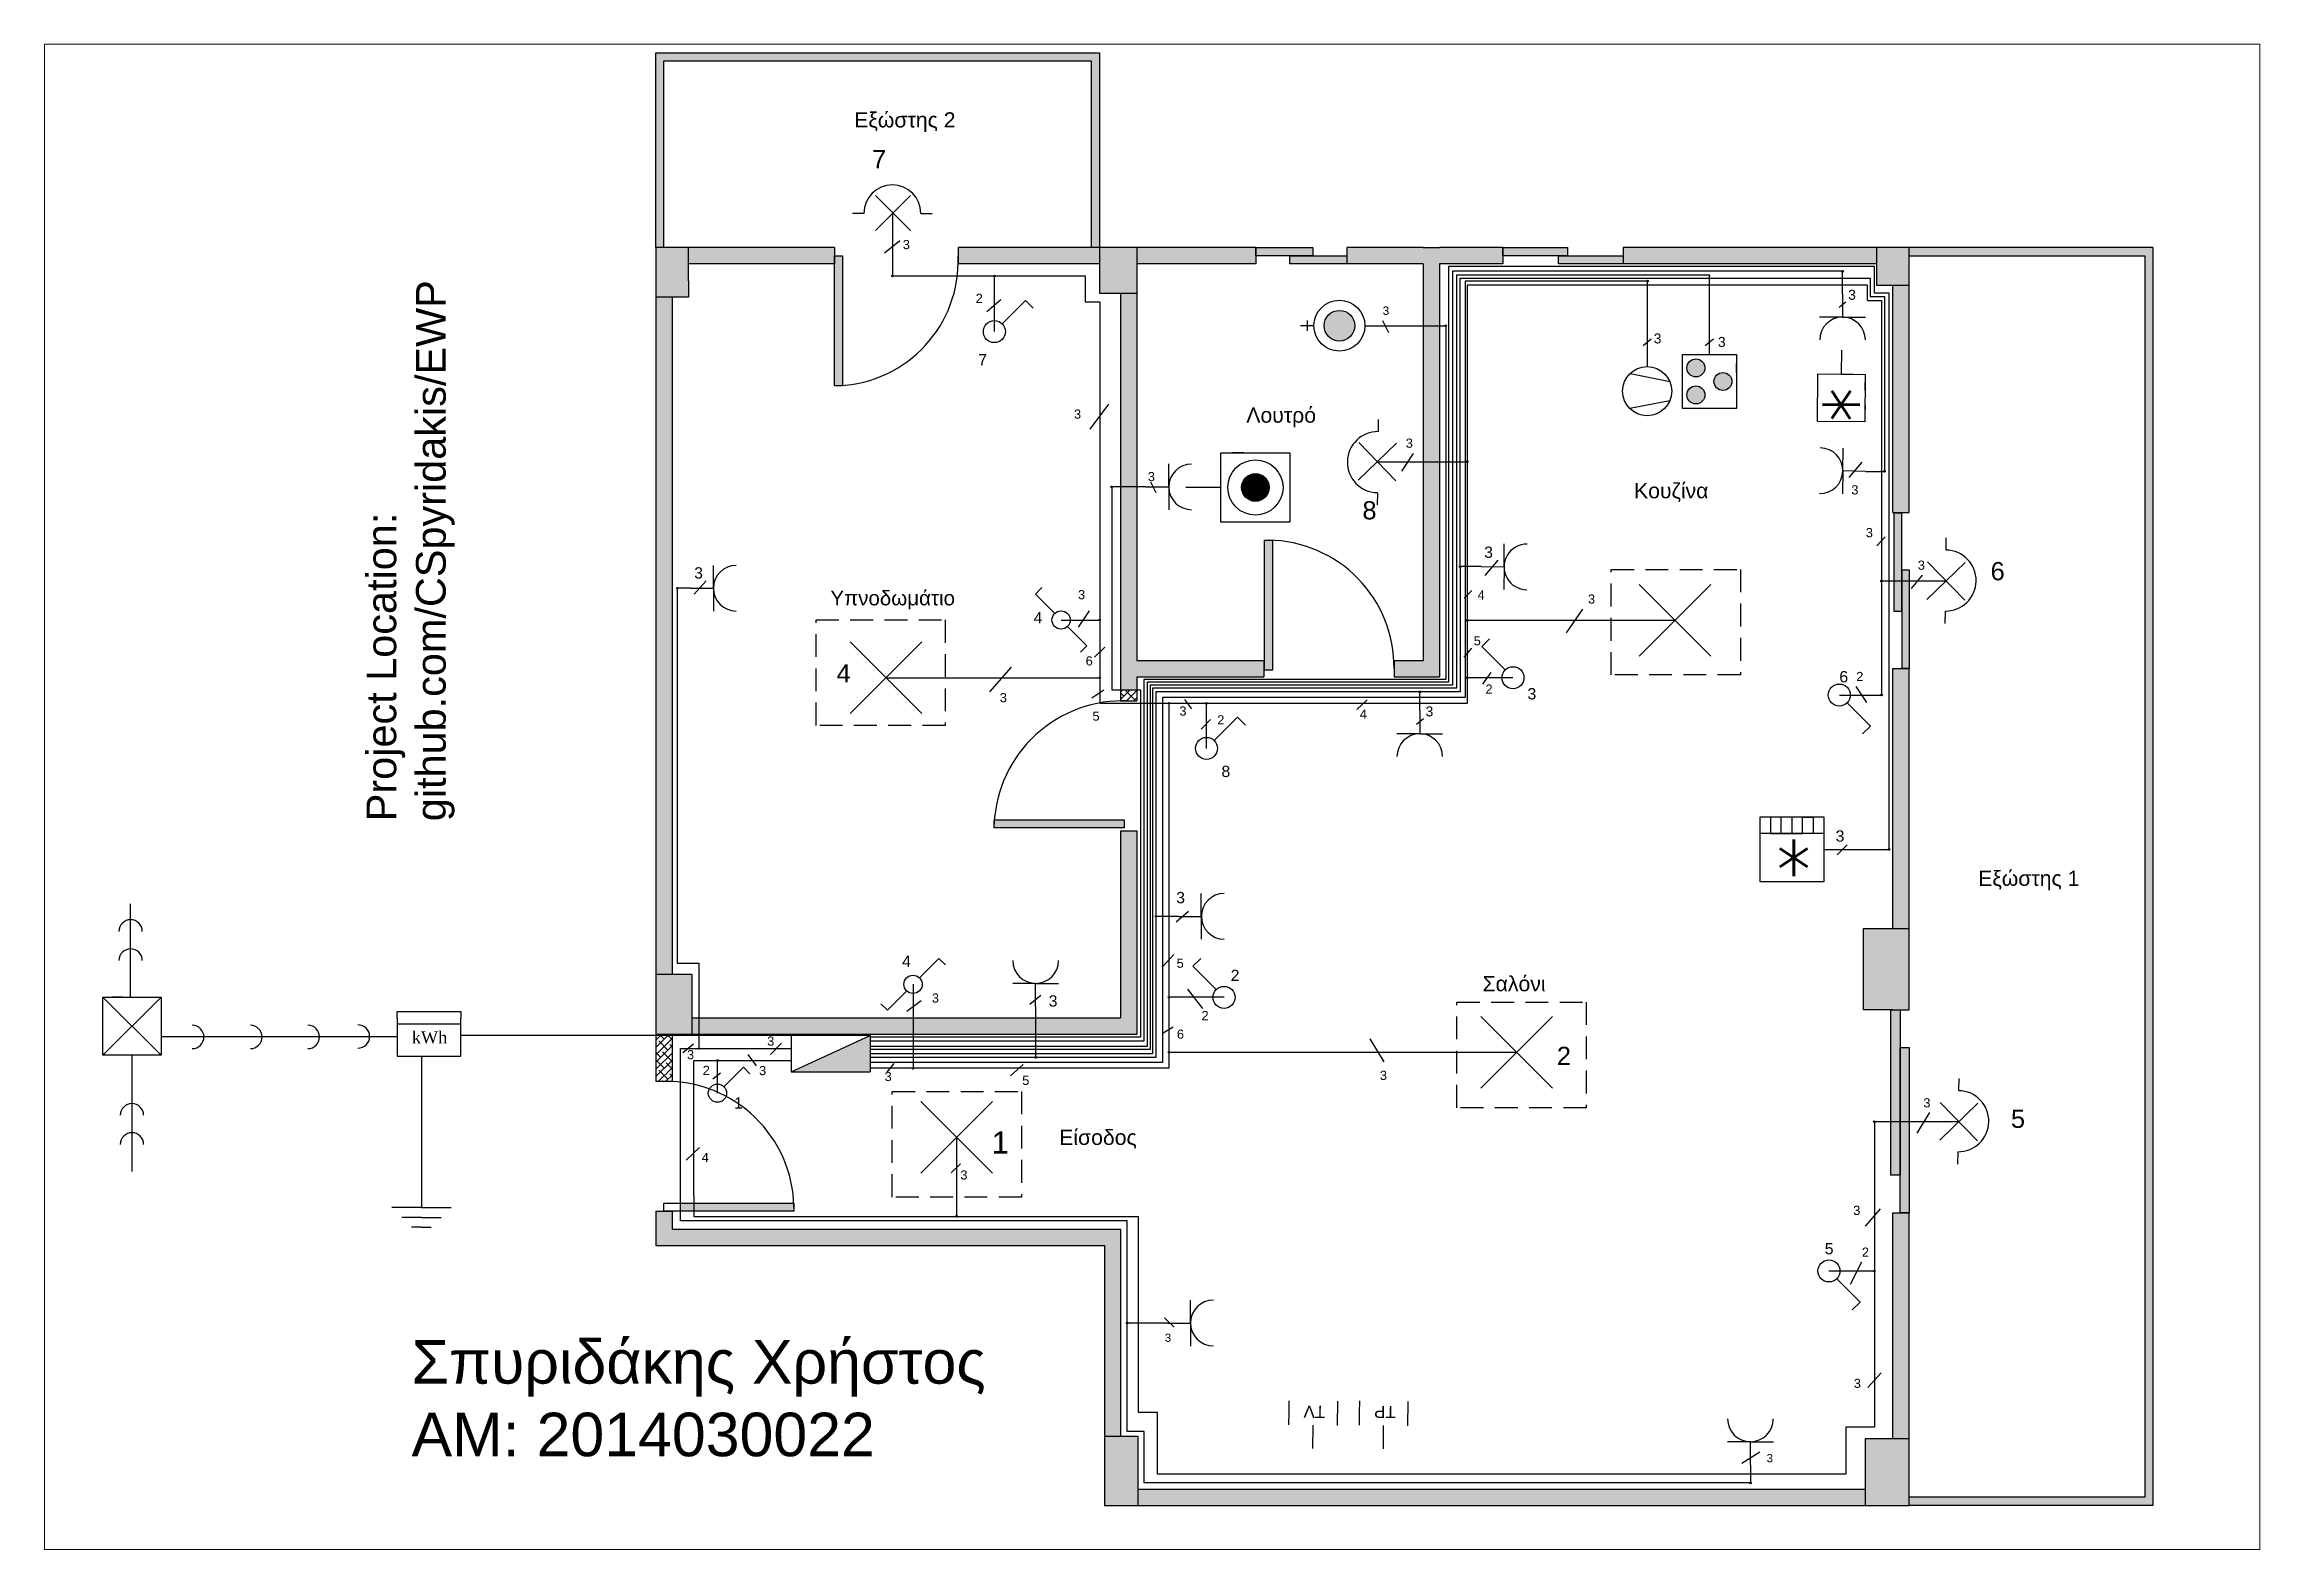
# Paper-space layout 'New' of a CAD drawing. Header units: millimetres. Extents: x 27 to 244, y 18 to 166.
# The model-space entities are those that its viewports show. They can reach past a viewport. Long polylines and large blocks are cut down to what shows.
import ezdxf

# ---------------------------------------------------------------- set-up
doc = ezdxf.new("R2010")
doc.units = ezdxf.units.MM
doc.linetypes.add('DASHDOTX2', pattern=[50.8, 25.4, -12.7, 0, -12.7])
doc.linetypes.add('HIDDEN2', pattern=[4.7625, 3.175, -1.5875])
doc.layers.add('συμβολα', color=254, linetype='Continuous')
doc.styles.get("Standard").update_dxf_attribs({"font": 'arial.ttf'})
doc.styles.add('TXT', font='romans.shx')
pattern_1 = [(45, (-393.8009, 8.25357), (-0.25234437, 0.25234437), []), (135, (-393.8009, 8.25357), (-0.75703312, 0.25234437), [0.8921721, -0.5353033])]
pattern_2 = [(0, (-393.8009, 8.2536), (0, 0.7851114), [0.5709901, -0.2141213]), (90, (-393.8009, 8.2536), (-0.7851114, 5e-17), [0.5709901, -0.2141213])]

psp = doc.layouts.new('New')

msp = doc.modelspace()

# ---------------------------------------------------------------- texts
at = {"attachment_point": 1}
for s, width, gutter_width, heights, insert, char_height in [('{\\fArial|b0|i0|c161|p34;Εξώστης 2}', 24.0419, 5.25, [0], (54.78, 98.68), 1.049), ('7', 4.8992, 6.29, [0], (56.01, 96.07), 1.26), ('3', 2.1996, 3.16, [0], (58.14, 89.85), 0.633), ('2', 2.1996, 3.16, [0], (63.18, 86.13), 0.633), ('3', 1.8991, 3.44, [0], (123.53, 86.4), 0.687), ('3', 1.5956, 2.91, [0], (91.33, 85.25), 0.583), ('3', 1.8991, 3.44, [0], (110.08, 83.38), 0.687), ('3', 1.8991, 3.44, [0], (114.52, 83.14), 0.687), ('{\\fArial|b0|i0|c161|p34;Λουτρό}', 32.5304, 5.25, [0], (81.9, 78.26), 1.049), ('3', 2.1996, 3.16, [0], (69.98, 78.12), 0.633), ('3', 2.1996, 3.16, [0], (92.93, 76.11), 0.633), ('3', 2.1996, 3.16, [0], (75.09, 73.8), 0.633), ('{\\fArial|b0|i0|c161|p34;Κουζίνα}', 29.6133, 5.25, [0], (108.72, 73.03), 1.049), ('3', 2.1996, 3.16, [0], (123.75, 72.88), 0.633), ('8', 6.4196, 6.29, [0], (89.93, 71.78), 1.26), ('3', 2.1996, 3.16, [0], (124.75, 69.92), 0.633), ('3', 2.1996, 3.16, [0], (128.35, 67.67), 0.633), ('6', 5.3849, 6.29, [0], (133.38, 67.57), 1.26), ('{\\fArial|b0|i0|c161|p34;Υπνοδωμάτιο}', 46.5323, 5.08, [1.3], (53.13, 65.59), 1.0152), ('3', 2.1996, 3.16, [0], (70.26, 65.63), 0.633), ('4', 2.1996, 3.16, [0], (97.9, 65.61), 0.633), ('3', 2.1996, 3.16, [0], (105.53, 65.33), 0.633), ('5', 2.1996, 3.16, [0], (97.63, 62.44), 0.633), ('4', 6.4196, 6.29, [0], (53.56, 60.5), 1.26), ('6', 2.1996, 3.16, [0], (70.79, 61.05), 0.633), ('2', 2.1996, 3.16, [0], (124.09, 59.97), 0.633), ('3', 2.1996, 3.16, [0], (64.85, 58.51), 0.633), ('2', 2.1996, 3.16, [0], (98.44, 59.1), 0.633), ('5', 2.1996, 3.16, [0], (71.26, 57.23), 0.633), ('3', 2.1996, 3.16, [0], (77.27, 57.58), 0.633), ('2', 2.1996, 3.16, [0], (79.89, 56.97), 0.633), ('4', 2.1996, 3.16, [0], (89.75, 57.37), 0.633), ('3', 1.8991, 3.44, [0], (94.3, 57.58), 0.687), ('{\\fArial|b0|i0|c161|p34;Εξώστης 1}', 24.0419, 5.25, [0], (132.52, 46.22), 1.049), ('5', 2.1996, 3.16, [0], (77.08, 40.14), 0.633), ('{\\fArial|b0|i0|c161|p34;Σαλόνι}', 20.5967, 5.25, [0], (98.24, 38.93), 1.049), ('3', 2.1996, 3.16, [0], (60.15, 37.73), 0.633), ('2', 2.1996, 3.16, [0], (78.8, 36.51), 0.633), ('3', 2.1996, 3.16, [0], (43.21, 33.81), 0.633), ('3', 2.1996, 3.16, [0], (48.76, 34.75), 0.633), ('6', 2.1996, 3.16, [0], (77.1, 35.23), 0.633), ('2', 22.3639, 6.29, [0], (103.38, 34.04), 1.26), ('2', 2.1996, 3.16, [0], (44.3, 32.73), 0.633), ('3', 2.1996, 3.16, [0], (48.2, 32.71), 0.633), ('{\\fArial|b0|i0|c161|p34;3}', 2.1996, 3.16, [0], (56.88, 32.3), 0.6327), ('3', 2.1996, 3.16, [0], (91.14, 32.38), 0.633), ('5', 2.1996, 3.16, [0], (66.4, 32.03), 0.633), ('3', 2.1996, 3.16, [0], (128.73, 30.48), 0.633), ('5', 6.5885, 6.29, [0], (134.79, 29.69), 1.26), ('\\pxt1;1', 0.8095, 7.63, [0], (64.29, 28.18), 1.526), ('{\\fArial|b0|i0|c161|p34;Είσοδος}', 20.5967, 5.25, [0], (68.96, 28.3), 1.049), ('4', 2.1996, 3.16, [0], (44.23, 26.7), 0.633), ('3', 2.1996, 3.16, [0], (62.12, 25.49), 0.633), ('3', 2.1996, 3.16, [0], (123.88, 23.04), 0.633), ('2', 2.1996, 3.16, [0], (124.48, 20.15), 0.633), ('{\\fArial|b0|i0|c161|p34;Σπυριδάκης Χρήστος\\PΑΜ: 2014030022}', 357.8814, 15.06, [0], (24.16, 13.75), 3.012), ('3', 3.1855, 2.84, [0], (76.26, 14.2), 0.568), ('3', 2.1996, 3.16, [0], (123.92, 11.07), 0.633), ('3', 3.1855, 2.84, [0], (117.89, 5.87), 0.568)]:
    msp.add_mtext_dynamic_manual_height_columns(s, width=width, gutter_width=gutter_width, heights=heights, dxfattribs=dict(at, insert=insert, char_height=char_height))
at = {"color": 152, "linetype": 'ByBlock', "true_color": 0x2776bb, "insert": (21.05, 49.64), "char_height": 2.0516, "attachment_point": 1, "rotation": 90}
msp.add_mtext_dynamic_manual_height_columns('Project Location:\\Pgithub.com/CSpyridakis/EWP', width=1307.1921, gutter_width=10.26, heights=[0], dxfattribs=at)
at = {"color": 116, "true_color": 0x136734, "char_height": 0.783, "attachment_point": 1}
for s, heights, insert in [('{\\C256;7}', [0], (63.36, 81.96)), ('{\\C256;3}', [0], (98.35, 68.64)), ('{\\C256;3}', [0], (43.71, 67.21)), ('{\\C256;4}', [0.8], (67.19, 64.11)), ('{\\C256;6}', [0], (122.92, 60.03)), ('{\\C256;3}', [0], (101.35, 58.85)), ('{\\C256;8}', [0], (80.18, 53.48)), ('{\\C256;3}', [0], (122.66, 49.01)), ('{\\C256;3}', [0], (77.05, 44.75)), ('{\\C256;4}', [0], (58.09, 40.35)), ('{\\C256;2}', [0], (80.82, 39.37)), ('{\\C256;3}', [0], (68.23, 37.6)), ('{\\C256;1}', [0], (46.47, 30.55)), ('{\\C256;5}', [0], (121.91, 20.47))]:
    msp.add_mtext_dynamic_manual_height_columns(s, width=1.5486, gutter_width=3.92, heights=heights, dxfattribs=dict(at, insert=insert))
at = {"layer": 'συμβολα', "style": 'TXT'}
msp.add_text('*', height=4.45, rotation=180, dxfattribs=at).set_placement((121.29, 50.29))
at = {"layer": 'συμβολα'}
for s, p in [('TV', (87.36, 9.2)), ('TP', (92.24, 9.19))]:
    msp.add_text(s, height=0.838, rotation=179.342, dxfattribs=at).set_placement(p)
at = {"layer": 'συμβολα', "insert": (124.34, 79.99), "char_height": 4.5, "width": 3.9183, "attachment_point": 1, "rotation": 269.602, "style": 'TXT'}
msp.add_mtext('*', dxfattribs=at)
at = {"layer": 'συμβολα', "insert": (24.18, 35.11), "char_height": 0.8343, "width": 3.5128, "attachment_point": 1}
msp.add_mtext('{\\fTimes New Roman|b0|i0|c0|p18;kWh}', dxfattribs=at)

# ---------------------------------------------------------------- blocks, each defined once
blk = doc.blocks.new('A$C6360599e')
at = {"layer": 'συμβολα'}
for p, q in [((0.159, 0.159), (0.357, 0.357)), ((0.357, 0.357), (0.423, 0.291))]:
    blk.add_line(p, q, dxfattribs=at)
blk.add_circle((0.093, 0.093), 0.0933, dxfattribs=at)

# ---------------------------------------------------------------- hatches: boundary and pattern name
at = {"true_color": 0x330a0a}
h = msp.add_hatch(dxfattribs=at)
h.set_pattern_fill('ANSI38', color=28, scale=0.1124)
h.set_pattern_definition(pattern_1)
h.paths.add_polyline_path([(71.74, 89.32), (71.74, 102.8), (41.06, 102.8), (41.06, 89.32), (41.62, 89.32), (41.62, 102.24), (71.18, 102.24), (71.18, 89.32), (61.96, 89.32), (61.96, 88.75, -0.016277), (61.97, 88.19), (71.74, 88.19)])
h.paths.add_polyline_path([(53.42, 88.75), (53.42, 89.32), (43.31, 89.32), (43.31, 88.19), (53.42, 88.19)], flags=17)
h.paths.add_polyline_path([(82.56, 89.32), (74.33, 89.32), (74.33, 88.19), (82.56, 88.19)])
h.paths.add_polyline_path([(99.65, 89.32), (95.26, 89.32), (94.14, 89.32), (88.86, 89.32), (88.86, 88.19), (94.14, 88.19), (94.14, 83.92), (95.26, 83.92), (95.26, 88.19), (99.65, 88.19)])
h.paths.add_polyline_path([(74.33, 86.17), (73.2, 86.17), (73.2, 72.77), (74.33, 72.77)])
h.paths.add_polyline_path([(74.33, 72.77), (73.2, 72.77), (73.2, 58.73), (74.33, 58.73), (74.33, 59.64), (83.12, 59.64), (83.12, 60.77), (74.33, 60.77)])
h.paths.add_polyline_path([(95.26, 83.92), (94.14, 83.92), (94.14, 60.77), (92.12, 60.77), (92.12, 60.4, -0.00561), (92.12, 60.21), (92.12, 59.64), (95.26, 59.64)])
h.paths.add_polyline_path([(125.5, 89.32), (107.96, 89.32), (107.96, 88.19), (125.5, 88.19)])
h.paths.add_polyline_path([(127.75, 86.73), (126.62, 86.73), (126.62, 71), (127.75, 71)])
h.paths.add_polyline_path([(42.18, 85.9), (41.06, 85.9), (41.06, 39.05), (42.18, 39.05)])
h.paths.add_polyline_path([(67.33, 36.04), (48.34, 36.04), (48.34, 34.92), (67.33, 34.92)])
h.paths.add_polyline_path([(48.34, 36.04), (43.55, 36.04), (43.55, 34.92), (48.34, 34.92)])
h.paths.add_polyline_path([(74.33, 48.97), (73.2, 48.97), (73.2, 36.04), (67.33, 36.04), (67.33, 34.92), (74.33, 34.92)])
h.paths.add_polyline_path([(73.2, 21.43), (42.18, 21.43), (42.18, 22.66), (41.62, 22.66), (41.06, 22.66), (41.06, 20.3), (72.08, 20.3), (72.08, 7.08), (73.2, 7.08)])
h.paths.add_polyline_path([(124.71, 3.44), (74.43, 3.44), (74.43, 2.32), (124.71, 2.32)])
h.paths.add_polyline_path([(127.75, 22.55), (127.12, 22.55), (126.62, 22.55), (126.62, 6.93), (127.75, 6.93)])
h.paths.add_polyline_path([(127.75, 60.21), (127.26, 60.21), (126.62, 60.21), (126.62, 42.22), (127.75, 42.22)])
at = {"true_color": 0x000000}
h = msp.add_hatch(color=18, dxfattribs=at)
h.dxf.hatch_style = 1
h.paths.add_polyline_path([(74.43, 7.08), (72.08, 7.08), (72.08, 2.32), (74.43, 2.32), (74.43, 3.44), (74.43, 4.81)])
h.paths.add_polyline_path([(127.75, 6.93), (124.71, 6.93), (124.71, 2.32), (127.75, 2.32)])
h.paths.add_polyline_path([(127.75, 42.22), (124.6, 42.22), (124.6, 36.6), (126.62, 36.6), (127.12, 36.6), (127.75, 36.6)])
h.paths.add_polyline_path([(127.75, 89.32), (126.62, 89.32), (125.5, 89.32), (125.5, 86.73), (127.75, 86.73)])
h.paths.add_polyline_path([(74.33, 89.32), (71.74, 89.32), (71.74, 86.17), (74.33, 86.17)])
h.paths.add_polyline_path([(43.31, 89.32), (41.06, 89.32), (41.06, 85.9), (43.31, 85.9), (43.31, 87.03)])
at = {"true_color": 0x58ba48}
h = msp.add_hatch(color=85, dxfattribs=at)
h.dxf.hatch_style = 1
h.paths.add_polyline_path([(88.86, 88.75), (84.92, 88.75), (84.92, 88.19), (88.86, 88.19)])
h.paths.add_polyline_path([(86.5, 89.32), (82.56, 89.32), (82.56, 88.75), (86.5, 88.75)])
h.paths.add_polyline_path([(104.12, 89.32), (99.65, 89.32), (99.65, 88.75), (104.12, 88.75)])
h.paths.add_polyline_path([(107.96, 88.75), (103.49, 88.75), (103.49, 88.19), (107.96, 88.19)])
h.paths.add_polyline_path([(127.21, 70.97), (126.72, 70.97), (126.72, 64.14), (127.21, 64.14)])
h.paths.add_polyline_path([(127.75, 67.04), (127.26, 67.04), (127.26, 60.21), (127.75, 60.21)])
h.paths.add_polyline_path([(127.75, 34), (127.12, 34), (127.12, 22.55), (127.75, 22.55)])
h.paths.add_polyline_path([(127.12, 36.6), (126.49, 36.6), (126.49, 25.16), (127.12, 25.16)])
h.paths.add_polyline_path([(73.45, 49.74), (64.48, 49.74, 0.007899), (64.46, 49.46), (64.46, 49.18), (73.45, 49.18)])
h.paths.add_polyline_path([(83.72, 69.07, 0.008007), (83.44, 69.08), (83.16, 69.08), (83.16, 60.09), (83.72, 60.09)])
h.paths.add_polyline_path([(50.61, 22.94, 0.00794), (50.6, 23.22), (42.77, 23.22), (42.77, 22.66), (50.61, 22.66)])
h.paths.add_polyline_path([(53.98, 88.75), (53.42, 88.75), (53.42, 79.76), (53.7, 79.76, 0.008151), (53.98, 79.78)])
h.paths.add_polyline_path([(74.89, 72.82), (75.7, 72.82), (75.7, 74.12), (74.89, 74.12)], flags=9)
h.paths.add_polyline_path([(91.15, 84.35), (91.9, 84.35), (91.9, 85.55), (91.15, 85.55)], flags=9)
h.paths.add_polyline_path([(81.63, 76.63), (86.98, 76.63), (86.98, 78.79), (81.63, 78.79)], flags=9)
at = {"true_color": 0x330a0a}
h = msp.add_hatch(dxfattribs=at)
h.set_pattern_fill('ANSI38', color=28, scale=0.1124)
h.set_pattern_definition(pattern_1)
h.paths.add_polyline_path([(144.61, 89.32), (127.75, 89.32), (127.75, 88.75), (144.04, 88.75), (144.04, 2.88), (127.75, 2.88), (127.75, 2.32), (144.61, 2.32)])
at = {"true_color": 0x991b1e}
h = msp.add_hatch(color=244, dxfattribs=at)
h.dxf.hatch_style = 1
h.paths.add_polyline_path([(71.76, 63.62, 0.414214), (71.7, 63.56), (71.76, 63.56)])
h.paths.add_polyline_path([(71.76, 63.56), (71.7, 63.56, 0.414214), (71.76, 63.51)])
h.paths.add_polyline_path([(71.81, 63.56, 0.414214), (71.76, 63.62), (71.76, 63.51, 0.414214)])
h.paths.add_polyline_path([(71.76, 59.63, 0.414214), (71.7, 59.57), (71.76, 59.57)])
h.paths.add_polyline_path([(71.76, 59.57), (71.7, 59.57, 0.414214), (71.76, 59.52)])
h.paths.add_polyline_path([(71.81, 59.57, 0.414214), (71.76, 59.63), (71.76, 59.57), (71.76, 59.52, 0.414214)])
h.paths.add_polyline_path([(64.42, 87.36), (64.53, 87.36, 1)])
h.paths.add_polyline_path([(64.48, 87.36), (64.42, 87.36, 0.414214), (64.48, 87.3)])
h.paths.add_polyline_path([(64.53, 87.36), (64.48, 87.36), (64.48, 87.3, 0.414214)])
h.paths.add_polyline_path([(57.42, 87.41, 0.414214), (57.37, 87.36, 1), (57.48, 87.36), (57.42, 87.36)])
h.paths.add_polyline_path([(57.42, 87.41), (57.42, 87.36), (57.48, 87.36, 0.414214)], flags=17)
at = {"true_color": 0x136734}
h = msp.add_hatch(color=116, dxfattribs=at)
h.dxf.hatch_style = 1
h.paths.add_polyline_path([(113.88, 87.41), (113.94, 87.41), (113.94, 87.36, 0.414214), (113.99, 87.41, 1)])
h.paths.add_polyline_path([(113.94, 87.41), (113.88, 87.41, 0.414214), (113.94, 87.36)], flags=17)
h = msp.add_hatch(color=116, dxfattribs=at)
h.dxf.hatch_style = 1
h.paths.add_polyline_path([(123.08, 87.68, 0.414214), (123.14, 87.62), (123.14, 87.68)], flags=17)
h.paths.add_polyline_path([(123.08, 87.68, 1), (123.19, 87.68, 1)])
at = {"true_color": 0x2776bb}
h = msp.add_hatch(color=152, dxfattribs=at)
h.dxf.hatch_style = 1
h.paths.add_polyline_path([(109.6, 87.01), (109.66, 87.01), (109.66, 86.95, 0.414214), (109.71, 87.01, 0.998656)])
h.paths.add_polyline_path([(109.66, 87.01), (109.6, 87.01, 0.415001), (109.66, 86.95)])
at = {"true_color": 0x136734}
h = msp.add_hatch(color=116, dxfattribs=at)
h.dxf.hatch_style = 1
h.paths.add_polyline_path([(95.69, 83.92), (95.69, 83.86, 0.414214), (95.75, 83.92, 1), (95.63, 83.92)], flags=16)
h.paths.add_polyline_path([(95.75, 83.92, 1), (95.63, 83.92, 1)])
at = {"true_color": 0x991b1e}
h = msp.add_hatch(color=244, dxfattribs=at)
h.dxf.hatch_style = 1
h.paths.add_polyline_path([(125.84, 66.31, 0.414214), (125.78, 66.25, 0.414214), (125.84, 66.2)])
h.paths.add_polyline_path([(125.84, 66.31), (125.84, 66.25), (125.9, 66.25, 0.414214)])
h.paths.add_polyline_path([(125.9, 66.25), (125.84, 66.25), (125.84, 66.2, 0.414214)])
h.paths.add_polyline_path([(125.84, 58.43, 0.414214), (125.78, 58.37), (125.84, 58.37)], flags=17)
h.paths.add_polyline_path([(125.9, 58.37, 0.414214), (125.84, 58.43), (125.84, 58.37), (125.78, 58.37, 1)])
h.paths.add_polyline_path([(97.18, 74.57, 0.414214), (97.13, 74.51), (97.18, 74.51)])
h.paths.add_polyline_path([(97.24, 74.51, 0.414214), (97.18, 74.57), (97.18, 74.46, 0.414214)])
h.paths.add_polyline_path([(97.18, 74.51), (97.13, 74.51, 0.414214), (97.18, 74.46)])
at = {"linetype": 'ByBlock', "true_color": 0x2776bb}
h = msp.add_hatch(dxfattribs=at)
h.set_pattern_fill('ANGLE', color=152, scale=0.1124)
h.set_pattern_definition(pattern_2)
h.paths.add_polyline_path([(126.04, 73.9, 0.414214), (125.98, 73.84), (126.04, 73.84)], flags=17)
h.paths.add_polyline_path([(126.1, 73.84, 0.414214), (126.04, 73.9), (126.04, 73.84), (125.98, 73.84, 1)])
at = {"true_color": 0x136734}
h = msp.add_hatch(color=116, dxfattribs=at)
h.dxf.hatch_style = 1
h.paths.add_polyline_path([(72.65, 72.77), (72.59, 72.77), (72.59, 72.72, 0.414214)], flags=17)
h.paths.add_polyline_path([(72.54, 72.77, 1), (72.65, 72.77, 1)])
at = {"true_color": 0x2776bb}
h = msp.add_hatch(color=152, dxfattribs=at)
h.dxf.hatch_style = 1
h.paths.add_polyline_path([(96.69, 67.2, 0.414214), (96.75, 67.26), (96.69, 67.26)], flags=17)
h.paths.add_polyline_path([(96.64, 67.26, 1), (96.75, 67.26, 1)])
h = msp.add_hatch(color=152, dxfattribs=at)
h.dxf.hatch_style = 1
h.paths.add_polyline_path([(42.54, 65.76), (42.6, 65.76, 1), (42.49, 65.76, 0.414214), (42.54, 65.7)])
h.paths.add_polyline_path([(42.6, 65.76), (42.54, 65.76), (42.54, 65.7, 0.414214)], flags=17)
at = {"true_color": 0x991b1e}
h = msp.add_hatch(color=244, dxfattribs=at)
h.dxf.hatch_style = 1
h.paths.add_polyline_path([(97.18, 59.63), (97.18, 59.57), (97.24, 59.57, 0.414214)])
h.paths.add_polyline_path([(97.24, 59.57), (97.18, 59.57), (97.18, 59.51, 0.414214)])
h.paths.add_polyline_path([(97.18, 59.57), (97.18, 59.63, 0.414214), (97.13, 59.57, 0.414214), (97.18, 59.51)])
h.paths.add_polyline_path([(97.18, 63.58), (97.18, 63.53), (97.24, 63.53, 0.414214)])
h.paths.add_polyline_path([(97.24, 63.53), (97.18, 63.53), (97.18, 63.47, 0.414214)])
h.paths.add_polyline_path([(97.18, 63.53), (97.18, 63.58, 0.414214), (97.13, 63.53, 0.414214), (97.18, 63.47)])
at = {"linetype": 'ByBlock', "true_color": 0x330a0a}
h = msp.add_hatch(dxfattribs=at)
h.set_pattern_fill('ANSI38', color=28, scale=0.1123996)
h.paths.add_polyline_path([(42.18, 34.82), (41.06, 34.82), (41.06, 31.65), (41.62, 31.65, -0.007936), (41.9, 31.65), (42.18, 31.65)])
h.paths.add_polyline_path([(74.33, 58.73), (73.2, 58.73), (73.2, 57.96, -0.015773), (73.77, 57.96), (74.33, 57.96)])
at = {"linetype": 'ByBlock', "true_color": 0x2776bb}
h = msp.add_hatch(dxfattribs=at)
h.set_pattern_fill('ANGLE', color=152)
h.set_pattern_definition([(0, (0, 0), (0, 6.985), [5.08, -1.905]), (90, (0, 0), (-6.985, 4e-16), [5.08, -1.905])])
h.paths.add_polyline_path([(93.84, 58.59), (93.96, 58.59, 1)])
h.paths.add_polyline_path([(93.9, 58.59), (93.84, 58.59, 0.414214), (93.9, 58.54)])
h.paths.add_polyline_path([(93.96, 58.59), (93.9, 58.59), (93.9, 58.54, 0.414214)])
at = {"true_color": 0x991b1e}
h = msp.add_hatch(color=244, dxfattribs=at)
h.dxf.hatch_style = 1
h.paths.add_polyline_path([(45.26, 33.09), (45.38, 33.09, 1)])
h.paths.add_polyline_path([(45.32, 33.09), (45.26, 33.09, 0.414214), (45.32, 33.03)])
h.paths.add_polyline_path([(45.38, 33.09), (45.32, 33.09), (45.32, 33.03, 0.414214)])
h.paths.add_polyline_path([(58.85, 32.61, 0.414214), (58.8, 32.55), (58.85, 32.55)])
h.paths.add_polyline_path([(58.85, 32.61), (58.85, 32.55), (58.91, 32.55, 0.414214)])
h.paths.add_polyline_path([(58.91, 32.55), (58.85, 32.55), (58.8, 32.55, 1)])
h.paths.add_polyline_path([(76.55, 37.52), (76.55, 37.47), (76.61, 37.47, 0.414214)])
h.paths.add_polyline_path([(76.61, 37.47), (76.55, 37.47), (76.55, 37.41, 0.414214)])
h.paths.add_polyline_path([(76.55, 37.47), (76.55, 37.52, 0.414214), (76.49, 37.47, 0.414214), (76.55, 37.41)])
h.paths.add_polyline_path([(76.49, 57.79), (76.61, 57.79, 1)])
h.paths.add_polyline_path([(76.55, 57.79), (76.49, 57.79, 0.414214), (76.55, 57.73)])
h.paths.add_polyline_path([(76.61, 57.79), (76.55, 57.79), (76.55, 57.73, 0.414214)])
h.paths.add_polyline_path([(79.09, 57.79), (79.2, 57.79, 1)])
h.paths.add_polyline_path([(79.15, 57.79), (79.09, 57.79, 0.414214), (79.15, 57.73)])
h.paths.add_polyline_path([(79.2, 57.79), (79.15, 57.79), (79.15, 57.73, 0.414214)])
h.paths.add_polyline_path([(125.28, 28.85, 0.414214), (125.34, 28.8), (125.34, 28.85), (125.4, 28.85, 1)])
h.paths.add_polyline_path([(125.4, 28.85), (125.34, 28.85), (125.34, 28.8, 0.414214)])
h.paths.add_polyline_path([(125.34, 18.58), (125.34, 18.47, 0.414214), (125.4, 18.53, 0.414214)])
h.paths.add_polyline_path([(125.34, 18.58, 0.414214), (125.28, 18.53), (125.34, 18.53)])
h.paths.add_polyline_path([(125.34, 18.53), (125.28, 18.53, 0.414214), (125.34, 18.47)])
at = {"true_color": 0x136734}
h = msp.add_hatch(color=116, dxfattribs=at)
h.dxf.hatch_style = 1
h.paths.add_polyline_path([(126.42, 47.69, 0.414214), (126.36, 47.75), (126.36, 47.69), (126.31, 47.69, 1)])
h.paths.add_polyline_path([(126.31, 47.69, 1), (126.42, 47.69, 1)], flags=17)
at = {"true_color": 0x2776bb}
h = msp.add_hatch(color=152, dxfattribs=at)
h.dxf.hatch_style = 1
h.paths.add_polyline_path([(75.65, 43.06), (75.71, 43.06, 0.414214), (75.65, 43.12)], flags=16)
h.paths.add_polyline_path([(75.65, 43.01, 0.414214), (75.71, 43.06, 0.414214), (75.65, 43.12)], flags=17)
h.paths.add_polyline_path([(75.71, 43.06, 1), (75.59, 43.06, 1)])
at = {"true_color": 0x000000}
h = msp.add_hatch(color=18, dxfattribs=at)
h.dxf.hatch_style = 1
h.paths.add_polyline_path([(43.55, 39.05), (41.06, 39.05), (41.06, 34.92), (43.55, 34.92)])
at = {"true_color": 0x2776bb}
h = msp.add_hatch(color=152, dxfattribs=at)
h.dxf.hatch_style = 1
h.paths.add_polyline_path([(44.04, 33.97), (44.04, 33.92), (44.1, 33.92, 0.414214)])
h.paths.add_polyline_path([(44.04, 33.97, 0.414214), (43.98, 33.92), (44.04, 33.92)])
h.paths.add_polyline_path([(44.1, 33.92), (43.98, 33.92, 1)])
h = msp.add_hatch(color=152, dxfattribs=at)
h.dxf.hatch_style = 1
h.paths.add_polyline_path([(67.33, 33.36), (67.33, 33.3), (67.39, 33.3, 0.414214)])
h.paths.add_polyline_path([(67.33, 33.36, 0.414214), (67.28, 33.3), (67.33, 33.3)])
h.paths.add_polyline_path([(67.39, 33.3), (67.33, 33.3), (67.28, 33.3, 1)])
at = {"linetype": 'ByBlock', "true_color": 0x991b1e}
h = msp.add_hatch(dxfattribs=at)
h.set_pattern_fill('ANGLE', color=244, scale=0.1124)
h.set_pattern_definition(pattern_2)
h.paths.add_polyline_path([(76.55, 33.7, 0.414214), (76.49, 33.65, 0.414214), (76.55, 33.59)])
h.paths.add_polyline_path([(76.55, 33.7), (76.55, 33.65), (76.61, 33.65, 0.414214)])
h.paths.add_polyline_path([(76.61, 33.65), (76.55, 33.65), (76.55, 33.59, 0.414214)])
at = {"linetype": 'DASHDOTX2', "true_color": 0x991b1e}
h = msp.add_hatch(color=244, dxfattribs=at)
h.dxf.hatch_style = 1
h.paths.add_polyline_path([(61.81, 22.31), (61.86, 22.31), (61.86, 22.36, 0.414214)], flags=16)
h.paths.add_polyline_path([(61.81, 22.31), (61.92, 22.31, 1)], flags=17)
h.paths.add_polyline_path([(61.92, 22.31, 1), (61.81, 22.31, 1)])
at = {"true_color": 0x2776bb}
h = msp.add_hatch(color=152, dxfattribs=at)
h.dxf.hatch_style = 1
h.paths.add_polyline_path([(73.66, 14.93), (73.71, 14.93, 0.414214), (73.66, 14.98)], flags=17)
h.paths.add_polyline_path([(73.66, 14.87, 0.414214), (73.71, 14.93, 0.414214), (73.66, 14.98)])
h.paths.add_polyline_path([(73.66, 14.98, 0.414214), (73.6, 14.93, 0.414214), (73.66, 14.87)])
h = msp.add_hatch(color=152, dxfattribs=at)
h.dxf.hatch_style = 1
h.paths.add_polyline_path([(116.77, 3.92), (116.77, 3.87), (116.72, 3.87, 1), (116.83, 3.87, 0.414214)], flags=17)
h.paths.add_polyline_path([(116.72, 3.87, 1), (116.83, 3.87, 1)], flags=17)
at = {"layer": 'συμβολα'}
for points in [[(89.4, 83.92, 1), (87.29, 83.92, 1)], [(81.57, 72.73, 1), (83.48, 72.73, 1)]]:
    msp.add_hatch(color=256, dxfattribs=at).paths.add_polyline_path(points)
h = msp.add_hatch(color=256, dxfattribs=at)
h.paths.add_polyline_path([(114.25, 80.06, 1), (115.49, 80.06, 1)])
h.paths.add_polyline_path([(113.63, 79.13, 1), (112.38, 79.13, 1)])
h.paths.add_polyline_path([(113.63, 81, 1), (112.38, 81, 1)])
h = msp.add_hatch(color=256, dxfattribs=at)
h.set_gradient(color1=(255, 255, 255))
h.paths.add_polyline_path([(55.88, 32.31), (55.88, 34.82), (50.42, 32.31)])

# ---------------------------------------------------------------- linework, layer by layer
for p, q in [((41.06, 89.32), (41.06, 102.8)), ((41.06, 102.8), (71.74, 102.8)), ((71.74, 102.8), (71.74, 89.32)), ((41.62, 102.24), (71.18, 102.24)), ((41.62, 89.32), (41.62, 102.24)), ((71.18, 102.24), (71.18, 89.32)), ((41.06, 89.32), (41.06, 31.65)), ((53.42, 89.32), (41.06, 89.32)), ((43.31, 87.03), (43.31, 89.32)), ((53.42, 89.32), (53.42, 88.19)), ((61.96, 89.32), (61.96, 88.19)), ((71.74, 89.32), (61.96, 89.32)), ((82.56, 89.32), (71.74, 89.32)), ((71.74, 89.32), (71.74, 86.17)), ((74.33, 89.32), (74.33, 60.77)), ((82.56, 89.32), (82.56, 88.19)), ((94.14, 89.32), (88.86, 89.32)), ((88.86, 89.32), (88.86, 88.19)), ((94.14, 89.32), (95.26, 89.32)), ((99.65, 89.32), (95.26, 89.32)), ((99.65, 89.32), (99.65, 88.19)), ((127.75, 89.32), (107.96, 89.32)), ((107.96, 89.32), (107.96, 88.19)), ((125.5, 89.32), (125.5, 86.73)), ((127.75, 71), (127.75, 89.32)), ((144.61, 89.32), (127.75, 89.32)), ((144.61, 89.32), (144.61, 2.32)), ((53.42, 88.19), (43.31, 88.19)), ((71.74, 88.19), (61.96, 88.19)), ((82.56, 88.19), (74.33, 88.19)), ((94.14, 88.19), (88.86, 88.19)), ((94.14, 88.19), (94.14, 60.77)), ((95.26, 88.19), (95.26, 59.64)), ((99.65, 88.19), (95.26, 88.19)), ((125.5, 88.19), (107.96, 88.19)), ((127.75, 88.75), (144.04, 88.75)), ((144.04, 88.75), (144.04, 2.88)), ((43.31, 85.9), (41.06, 85.9)), ((42.18, 85.9), (42.18, 39.05)), ((43.31, 87.03), (43.31, 85.9)), ((71.74, 86.17), (71.74, 86.17)), ((71.74, 86.17), (74.33, 86.17)), ((73.2, 86.17), (73.2, 57.96)), ((125.5, 86.73), (127.75, 86.73)), ((126.62, 71), (126.62, 86.73)), ((122.9, 85.19), (123.38, 85.58)), ((91.33, 84.28), (91.74, 83.44)), ((109.34, 82.56), (109.91, 83.01)), ((113.65, 82.56), (114.22, 83.01)), ((124.48, 74.47), (123.57, 73.41)), ((75.28, 73.11), (75.64, 72.37)), ((126.62, 71), (127.75, 71)), ((98.42, 66.63), (99.32, 67.7)), ((43.7, 65.34), (44.55, 66.26)), ((74.33, 60.77), (83.12, 60.77)), ((83.12, 60.77), (83.12, 59.64)), ((92.12, 60.77), (94.14, 60.77)), ((92.12, 60.77), (92.12, 59.64)), ((126.62, 42.22), (126.62, 60.21)), ((126.62, 60.21), (127.75, 60.21)), ((127.75, 36.6), (127.75, 60.21)), ((74.33, 59.64), (83.12, 59.64)), ((74.33, 59.64), (74.33, 57.96)), ((92.12, 59.64), (95.26, 59.64)), ((73.2, 57.96), (74.33, 57.96)), ((93.67, 56.36), (94.15, 56.75)), ((73.2, 48.97), (73.2, 36.04)), ((73.2, 48.97), (74.33, 48.97)), ((74.33, 48.97), (74.33, 34.92)), ((122.78, 47.31), (123.45, 48.02)), ((77.05, 42.68), (77.91, 43.42)), ((124.6, 36.6), (124.6, 42.22)), ((124.6, 42.22), (127.75, 42.22)), ((43.55, 39.05), (41.06, 39.05)), ((43.55, 39.05), (43.55, 34.92)), ((43.55, 39.05), (43.55, 39.05)), ((66.92, 36.99), (67.68, 37.61)), ((43.55, 36.04), (73.2, 36.04)), ((126.62, 36.6), (124.6, 36.6)), ((126.62, 36.6), (127.75, 36.6)), ((41.06, 34.92), (74.33, 34.92)), ((42.18, 34.92), (42.18, 31.65)), ((55.88, 34.82), (55.88, 32.31)), ((41.06, 31.65), (42.18, 31.65)), ((41.06, 22.66), (41.06, 20.3)), ((41.06, 22.66), (42.18, 22.66)), ((42.18, 22.66), (42.18, 21.43)), ((126.62, 6.93), (126.62, 22.55)), ((126.62, 22.55), (127.75, 22.55)), ((127.75, 2.32), (127.75, 22.55)), ((41.06, 20.3), (72.08, 20.3)), ((42.18, 21.43), (73.2, 21.43)), ((72.08, 20.3), (72.08, 2.32)), ((73.2, 21.43), (73.2, 7.08)), ((76.23, 15.3), (76.91, 14.65)), ((74.43, 7.08), (72.08, 7.08)), ((74.43, 4.81), (74.43, 7.08)), ((127.75, 6.93), (124.71, 6.93)), ((124.71, 6.93), (124.71, 2.32)), ((74.43, 3.44), (74.43, 4.81)), ((116.18, 5.23), (117.41, 6.01)), ((74.43, 3.44), (124.71, 3.44)), ((74.43, 2.32), (74.43, 3.44)), ((72.08, 2.32), (127.75, 2.32)), ((144.04, 2.88), (127.75, 2.88)), ((144.61, 2.32), (127.75, 2.32))]:
    msp.add_line(p, q)
at = {"color": 244, "true_color": 0x991b1e}
for p, q in [((57.42, 91.69), (57.42, 87.36)), ((56.88, 88.96), (57.94, 89.82)), ((57.42, 87.36), (70.75, 87.36)), ((64.48, 83.51), (64.48, 87.36)), ((70.75, 87.36), (70.75, 85.58)), ((124.87, 86.73), (97.18, 86.73)), ((97.18, 86.73), (97.18, 57.79)), ((124.87, 85.66), (124.87, 86.73)), ((63.96, 84.89), (64.92, 85.73)), ((70.75, 85.58), (71.76, 85.58)), ((71.76, 85.58), (71.76, 57.79)), ((124.87, 85.66), (125.84, 85.66)), ((125.84, 85.66), (125.84, 58.37)), ((71.11, 76.77), (72.4, 78.49)), ((90.97, 74.51), (97.18, 74.51)), ((92.65, 73.85), (93.47, 75.08)), ((125.52, 68.69), (126.09, 69.32)), ((130.31, 66.25), (125.84, 66.25)), ((127.91, 65.73), (128.67, 66.67)), ((96.96, 65.08), (97.49, 65.6)), ((69.09, 63.56), (71.76, 63.56)), ((70.29, 63.06), (71.06, 64.2)), ((111.56, 63.53), (97.18, 63.53)), ((104.05, 62.67), (105.18, 64.3)), ((71.39, 60.99), (72.11, 61.69)), ((97.48, 61.61), (96.94, 60.99)), ((64.15, 58.6), (65.66, 60.31)), ((98.26, 59.13), (98.83, 59.92)), ((56.98, 59.57), (71.76, 59.57)), ((71.21, 58.18), (72.05, 58.74)), ((100.33, 59.57), (97.18, 59.57)), ((122.92, 58.37), (125.84, 58.37)), ((124.07, 58.96), (124.79, 57.86)), ((97.18, 57.79), (71.76, 57.79)), ((76.55, 57.79), (76.55, 32.55)), ((77.63, 58.06), (78.1, 57.42)), ((79.15, 54.68), (79.15, 57.79)), ((90.25, 58.04), (89.55, 57.37)), ((78.77, 56.01), (79.43, 56.68)), ((76.07, 39.54), (76.88, 40.43)), ((58.85, 38.36), (58.85, 32.55)), ((58.43, 36.51), (59.41, 37.25)), ((80.36, 37.47), (76.55, 37.47)), ((77.83, 38.02), (78.86, 36.69)), ((76.15, 35), (76.84, 35.42)), ((90.44, 34.6), (91.41, 33)), ((43.68, 23.73), (43.68, 33.09)), ((43.68, 33.09), (50.42, 33.09)), ((45, 31.82), (45.54, 32.23)), ((45.32, 30.83), (45.32, 33.09)), ((47.42, 33.51), (48, 32.73)), ((76.55, 32.55), (55.88, 32.55)), ((57.05, 32.28), (57.55, 32.88)), ((65.58, 32.04), (66.47, 32.81)), ((100.61, 33.65), (76.55, 33.65)), ((128.31, 28.06), (129.18, 29.5)), ((131.18, 28.85), (125.34, 28.85)), ((125.34, 28.85), (125.34, 7.72)), ((43.15, 26.19), (44.07, 27.08)), ((43.68, 23.73), (43.68, 22.31)), ((43.68, 22.31), (74.44, 22.31)), ((74.44, 8.74), (74.44, 22.31)), ((124.74, 21.63), (125.77, 22.84)), ((122.2, 18.53), (125.34, 18.53)), ((123.7, 17.63), (124.48, 19.17)), ((124.9, 10.48), (125.82, 11.49)), ((75.75, 8.74), (74.44, 8.74)), ((75.75, 4.48), (75.75, 8.74)), ((125.34, 7.72), (123.38, 7.72)), ((123.38, 7.72), (123.38, 4.48)), ((123.38, 4.48), (75.75, 4.48))]:
    msp.add_line(p, q, dxfattribs=at)
at = {"color": 116, "true_color": 0x136734}
for p, q in [((125.35, 88.02), (95.89, 88.02)), ((95.89, 88.02), (95.89, 59.27)), ((123.14, 87.68), (96.16, 87.68)), ((96.16, 87.68), (96.16, 59.05)), ((113.94, 87.41), (96.44, 87.41)), ((96.44, 87.41), (96.44, 58.85)), ((123.14, 86.1), (123.14, 87.68)), ((125.35, 86.18), (125.35, 88.02)), ((126.36, 86.18), (125.35, 86.18)), ((126.36, 47.69), (126.36, 86.18)), ((91.89, 83.92), (95.69, 83.92)), ((95.69, 83.92), (95.69, 59.44)), ((74.96, 72.77), (72.59, 72.77)), ((72.59, 72.77), (72.59, 58.73)), ((72.59, 58.73), (74.57, 58.73)), ((74.57, 58.73), (74.57, 34.7)), ((95.69, 59.44), (74.82, 59.44)), ((74.82, 59.44), (74.82, 34.43)), ((95.89, 59.27), (75.04, 59.27)), ((75.04, 59.27), (75.04, 34.05)), ((96.16, 59.05), (75.25, 59.05)), ((75.25, 59.05), (75.25, 33.84)), ((96.44, 58.85), (75.42, 58.85)), ((75.42, 58.85), (75.42, 33.56)), ((74.57, 34.7), (55.88, 34.7)), ((74.82, 34.43), (55.88, 34.43)), ((75.04, 34.05), (55.88, 34.05)), ((75.25, 33.84), (55.88, 33.84)), ((75.42, 33.56), (55.88, 33.56))]:
    msp.add_line(p, q, dxfattribs=at)
at = {"color": 116, "linetype": 'DASHDOTX2', "true_color": 0x136734}
msp.add_line((113.94, 83.81), (113.94, 87.41), dxfattribs=at)
at = {"color": 152, "linetype": 'ByBlock', "true_color": 0x2776bb}
for p, q in [((96.69, 67.2), (96.69, 87.21)), ((96.69, 87.21), (110.53, 87.21)), ((97.78, 87.01), (97.03, 87.01)), ((97.03, 87.01), (97.03, 58.2)), ((109.66, 87.01), (97.78, 87.01)), ((110.53, 87.21), (125.06, 87.21)), ((125.06, 87.21), (125.06, 85.93)), ((125.06, 85.93), (126.04, 85.93)), ((126.04, 85.93), (126.04, 73.84)), ((124.75, 73.84), (126.04, 73.84)), ((93.9, 57.27), (93.9, 58.59)), ((97.03, 58.2), (76.11, 58.2)), ((76.11, 58.2), (76.11, 32.96)), ((42.93, 33.64), (43.67, 34.25)), ((49, 33.51), (49.74, 34.3)), ((76.11, 32.96), (55.88, 32.96))]:
    msp.add_line(p, q, dxfattribs=at)
at = {"color": 152, "true_color": 0x2776bb}
for p, q in [((109.66, 82.8), (109.66, 87.07)), ((98.15, 67.26), (96.69, 67.26)), ((96.69, 67.26), (96.69, 58.59)), ((43.46, 65.76), (42.54, 65.76)), ((42.54, 65.76), (42.54, 39.83)), ((96.69, 58.59), (75.65, 58.59)), ((75.65, 58.59), (75.65, 33.3)), ((77.2, 43.06), (75.65, 43.06)), ((42.54, 39.83), (44.04, 39.83)), ((44.04, 39.83), (44.04, 33.92)), ((67.33, 36.83), (67.33, 33.3)), ((42.77, 21.99), (42.77, 33.92)), ((42.77, 33.92), (50.42, 33.92)), ((75.65, 33.3), (55.88, 33.3)), ((73.66, 21.99), (42.77, 21.99)), ((73.66, 7.43), (73.66, 21.99)), ((76.46, 14.93), (73.66, 14.93)), ((74.83, 7.43), (73.66, 7.43)), ((74.83, 3.87), (74.83, 7.43)), ((116.77, 5.13), (116.77, 3.87)), ((116.77, 3.87), (74.83, 3.87))]:
    msp.add_line(p, q, dxfattribs=at)
at = {"linetype": 'HIDDEN2'}
for p, q in [((107.14, 67.06), (116.08, 67.06)), ((107.14, 59.76), (107.14, 67.06)), ((116.08, 67.06), (116.08, 59.76)), ((52.14, 63.57), (61.08, 63.57)), ((52.14, 56.27), (52.14, 63.57)), ((61.08, 63.57), (61.08, 56.27)), ((116.08, 59.76), (107.14, 59.76)), ((61.08, 56.27), (52.14, 56.27)), ((96.47, 37.13), (105.41, 37.13)), ((96.47, 29.82), (96.47, 37.13)), ((105.41, 37.13), (105.41, 29.82)), ((57.41, 30.95), (66.35, 30.95)), ((57.41, 23.64), (57.41, 30.95)), ((66.35, 30.95), (66.35, 23.64)), ((105.41, 29.82), (96.47, 29.82)), ((66.35, 23.64), (57.41, 23.64))]:
    msp.add_line(p, q, dxfattribs=at)
at = {"color": 40, "true_color": 0xf8d731}
for p, q in [((4.73, 37.48), (4.73, 43.93)), ((23.16, 34.72), (6.83, 34.72)), ((50.42, 34.82), (27.56, 34.82)), ((4.82, 33.45), (4.82, 27.47)), ((4.82, 27.47), (4.82, 25.42))]:
    msp.add_line(p, q, dxfattribs=at)
at = {"color": 244, "linetype": 'DASHDOTX2', "true_color": 0x991b1e}
for p, q in [((61.86, 27.77), (61.86, 22.31)), ((61.48, 25.33), (62.12, 25.95))]:
    msp.add_line(p, q, dxfattribs=at)
for points in [[(82.56, 89.32), (86.5, 89.32), (86.5, 88.75), (82.56, 88.75)], [(99.65, 89.32), (104.12, 89.32), (104.12, 88.75), (99.65, 88.75)], [(53.42, 79.76), (53.42, 88.75), (53.98, 88.75), (53.98, 79.76)], [(84.92, 88.75), (88.86, 88.75), (88.86, 88.19), (84.92, 88.19)], [(103.49, 88.75), (107.96, 88.75), (107.96, 88.19), (103.49, 88.19)], [(127.21, 64.14), (126.72, 64.14), (126.72, 70.97), (127.21, 70.97)], [(83.16, 60.09), (83.16, 69.08), (83.72, 69.08), (83.72, 60.09)], [(127.75, 60.21), (127.26, 60.21), (127.26, 67.04), (127.75, 67.04)], [(64.46, 49.74), (73.45, 49.74), (73.45, 49.18), (64.46, 49.18)], [(127.12, 25.16), (126.49, 25.16), (126.49, 36.6), (127.12, 36.6)], [(127.75, 22.55), (127.12, 22.55), (127.12, 34), (127.75, 34)], [(41.62, 23.22), (50.61, 23.22), (50.61, 22.66), (41.62, 22.66)]]:
    msp.add_lwpolyline(points, close=True)
at = {"color": 244, "true_color": 0x991b1e}
for centre in [(57.42, 87.36), (64.48, 87.36), (97.18, 74.51), (125.84, 66.25), (71.76, 63.56), (97.18, 63.53), (71.76, 59.57), (97.18, 59.57), (125.84, 58.37), (76.55, 57.79), (79.15, 57.79), (76.55, 37.47), (45.32, 33.09), (58.85, 32.55), (76.55, 33.65), (125.34, 28.85), (125.34, 18.53)]:
    msp.add_circle(centre, 0.0562, dxfattribs=at)
at = {"color": 116, "true_color": 0x136734}
for centre in [(123.14, 87.68), (95.69, 83.92), (72.59, 72.77), (126.36, 47.69)]:
    msp.add_circle(centre, 0.0562, dxfattribs=at)
at = {"color": 152, "true_color": 0x2776bb}
for centre in [(109.66, 87.01), (96.69, 67.26), (42.54, 65.76), (93.9, 58.59), (75.65, 43.06), (44.04, 33.92), (67.33, 33.3), (73.66, 14.93), (116.77, 3.87)]:
    msp.add_circle(centre, 0.0562, dxfattribs=at)
at = {"color": 152, "linetype": 'ByBlock', "true_color": 0x2776bb}
msp.add_circle((126.04, 73.84), 0.0562, dxfattribs=at)
at = {"color": 244, "linetype": 'DASHDOTX2', "true_color": 0x991b1e}
msp.add_circle((61.86, 22.31), 0.0562, dxfattribs=at)
at = {"color": 85, "true_color": 0x58ba48}
for centre, radius, start, end in [((53.34, 88.39), 8.63, 272.4248, 2.4248), ((83.34, 60.3), 8.78, 359.3572, 89.3572), ((73.36, 49.06), 8.91, 87.4185, 177.4185), ((41.76, 22.8), 8.85, 0.9094, 90.9094)]:
    msp.add_arc(centre, radius, start, end, dxfattribs=at)
at = {"color": 40, "true_color": 0xf8d731}
for centre, start, end in [((4.73, 42.02), 0, 180), ((4.73, 40.01), 0, 180), ((8.99, 34.72), 270, 90), ((13.01, 34.72), 270, 90), ((16.99, 34.72), 270, 90), ((20.45, 34.75), 270, 90), ((4.82, 29.3), 0, 180), ((4.82, 27.29), 0, 180)]:
    msp.add_arc(centre, 0.808, start, end, dxfattribs=at)
at = {"layer": 'συμβολα'}
for p, q in [((56.24, 92.93), (58.67, 90.51)), ((58.67, 92.93), (56.24, 90.51)), ((55.46, 91.69), (54.67, 91.69)), ((59.39, 91.69), (60.17, 91.69)), ((123.14, 86.1), (123.14, 84.51)), ((123.14, 84.51), (121.55, 84.51)), ((123.14, 84.51), (124.72, 84.51)), ((86.58, 83.92), (85.64, 83.92)), ((86.11, 84.28), (86.11, 83.92)), ((86.11, 83.92), (86.11, 83.56)), ((90.11, 83.92), (90.11, 83.92)), ((90.11, 83.92), (91.89, 83.92)), ((109.65, 81.08), (109.66, 82.8)), ((113.94, 81.93), (113.94, 83.81)), ((112.07, 78.2), (112.07, 81.93)), ((112.07, 81.93), (115.8, 81.93)), ((113.94, 81.93), (113.94, 81.93)), ((113.94, 81.93), (114.87, 81.93)), ((115.8, 81.93), (115.8, 78.2)), ((115.8, 80.68), (115.8, 81.31)), ((123.08, 80.57), (123.09, 82.22)), ((109.65, 81.08), (109.65, 81.08)), ((121.41, 77.3), (121.44, 80.58)), ((121.44, 80.58), (124.71, 80.55)), ((123.08, 80.57), (123.08, 80.57)), ((123.08, 80.57), (123.89, 80.56)), ((124.71, 80.55), (124.69, 77.28)), ((124.71, 79.46), (124.71, 80.01)), ((115.8, 78.2), (112.07, 78.2)), ((115.8, 79.44), (115.8, 78.82)), ((124.7, 78.37), (124.69, 77.82)), ((91.04, 76.59), (91.05, 77.44)), ((124.69, 77.28), (121.41, 77.3)), ((80.13, 75.12), (84.92, 75.12)), ((80.13, 70.33), (80.13, 75.12)), ((81.73, 75.12), (80.93, 75.12)), ((83.32, 75.12), (84.12, 75.12)), ((84.92, 75.12), (84.92, 70.33)), ((89.64, 73.23), (92.29, 75.79)), ((89.68, 75.84), (92.25, 73.19)), ((123.17, 73.87), (123.19, 75.45)), ((76.54, 72.77), (76.54, 74.36)), ((80.13, 72.73), (80.13, 73.92)), ((123.17, 73.87), (123.14, 72.28)), ((124.75, 73.84), (123.17, 73.87)), ((74.96, 72.77), (76.54, 72.77)), ((76.54, 72.77), (76.54, 71.19)), ((80.13, 72.73), (77.71, 72.73)), ((80.13, 72.73), (80.13, 72.73)), ((90.97, 72.36), (90.95, 71.52)), ((84.92, 70.33), (80.13, 70.33)), ((130.31, 68.4), (130.32, 69.25)), ((99.73, 67.24), (99.74, 68.83)), ((131.63, 67.54), (128.98, 64.97)), ((131.59, 64.93), (129.02, 67.58)), ((45.04, 65.76), (45.04, 67.34)), ((98.15, 67.26), (99.73, 67.24)), ((99.73, 67.24), (99.72, 65.66)), ((109.08, 66.01), (114.04, 61.05)), ((114.04, 66.01), (109.08, 61.05)), ((43.46, 65.76), (45.04, 65.76)), ((45.04, 65.76), (45.04, 64.18)), ((67.75, 65.8), (67.31, 65.35)), ((67.31, 65.35), (68.65, 64.01)), ((69.54, 63.12), (70.88, 61.78)), ((130.23, 64.18), (130.22, 63.33)), ((54.5, 62.05), (59.46, 57.09)), ((59.46, 62.05), (54.5, 57.09)), ((70.88, 61.78), (70.43, 61.33)), ((93.9, 57.27), (93.9, 55.69)), ((93.9, 55.69), (92.32, 55.69)), ((93.9, 55.69), (95.48, 55.69)), ((121.86, 49.92), (117.42, 49.92)), ((117.42, 49.92), (117.42, 45.47)), ((118.9, 49.92), (118.16, 49.92)), ((118.16, 49.92), (118.16, 48.8)), ((118.9, 48.8), (118.9, 49.92)), ((119.64, 49.92), (119.64, 48.8)), ((120.38, 48.8), (120.38, 49.92)), ((120.38, 49.92), (121.12, 49.92)), ((121.12, 49.92), (121.12, 48.8)), ((121.86, 45.47), (121.86, 49.92)), ((121.86, 48.8), (117.42, 48.8)), ((118.16, 48.8), (120.38, 48.8)), ((119.64, 48.8), (118.9, 48.8)), ((121.86, 47.69), (121.86, 48.8)), ((121.86, 47.69), (121.86, 47.69)), ((78.78, 43.06), (78.78, 44.64)), ((117.42, 45.47), (121.86, 45.47)), ((77.2, 43.06), (78.78, 43.06)), ((78.78, 43.06), (78.78, 41.48)), ((59.3, 38.81), (60.64, 40.15)), ((60.64, 40.15), (61.09, 39.7)), ((67.33, 38.41), (65.75, 38.41)), ((67.33, 36.83), (67.33, 38.41)), ((67.33, 38.41), (68.92, 38.41)), ((2.81, 37.48), (6.83, 37.48)), ((2.81, 33.45), (2.81, 37.48)), ((4.15, 37.48), (3.48, 37.48)), ((5.49, 37.48), (6.16, 37.48)), ((6.83, 37.48), (6.83, 33.45)), ((56.62, 37.02), (57.07, 36.57)), ((57.07, 36.57), (58.41, 37.91)), ((2.81, 35.46), (2.81, 36.47)), ((2.81, 35.46), (2.81, 35.46)), ((23.16, 36.03), (23.16, 36.47)), ((23.16, 36.47), (27.56, 36.47)), ((23.16, 36.03), (23.16, 33.4)), ((27.56, 35.6), (23.16, 35.6)), ((27.56, 36.47), (27.56, 36.03)), ((27.56, 33.4), (27.56, 36.03)), ((98.13, 36.13), (103.09, 31.17)), ((103.09, 36.13), (98.13, 31.17)), ((55.88, 34.82), (50.42, 34.82)), ((50.42, 34.82), (50.42, 32.31)), ((50.42, 32.31), (55.88, 34.82)), ((55.88, 34.82), (55.88, 32.31)), ((6.83, 33.45), (2.81, 33.45)), ((23.16, 33.4), (27.56, 33.4)), ((24.84, 33.4), (24.84, 22.92)), ((45.77, 31.28), (47.11, 32.62)), ((47.11, 32.62), (47.55, 32.17)), ((50.42, 32.31), (55.88, 32.31)), ((131.18, 31.01), (131.2, 31.85)), ((59.38, 30.25), (64.34, 25.29)), ((64.34, 30.25), (59.38, 25.29)), ((132.51, 30.14), (129.86, 27.57)), ((132.47, 27.53), (129.9, 30.18)), ((131.11, 26.78), (131.1, 25.93)), ((24.84, 22.92), (22.8, 22.92)), ((24.84, 22.24), (23.48, 22.24)), ((24.84, 21.56), (24.16, 21.56)), ((24.84, 22.92), (26.2, 22.92)), ((24.84, 22.24), (26.2, 22.24)), ((24.84, 21.56), (25.52, 21.56)), ((26.2, 22.92), (26.89, 22.92)), ((78.04, 14.93), (78.04, 16.51)), ((76.46, 14.93), (78.04, 14.93)), ((78.04, 14.93), (78.04, 13.34)), ((84.86, 8.72), (84.87, 9.56)), ((88.2, 7.84), (88.22, 9.52)), ((89.74, 8.71), (89.75, 9.54)), ((93.08, 7.83), (93.1, 9.51)), ((84.85, 7.88), (84.86, 8.72)), ((86.51, 6.25), (86.53, 7.86)), ((89.73, 7.87), (89.74, 8.71)), ((91.38, 6.24), (91.4, 7.85)), ((116.77, 6.71), (115.19, 6.71)), ((116.77, 5.13), (116.77, 6.71)), ((116.77, 6.71), (118.36, 6.71))]:
    msp.add_line(p, q, dxfattribs=at)
at = {"layer": 'συμβολα', "ltscale": 0.1}
for p, q in [((111.21, 80.03), (108.44, 80.59)), ((111.2, 78.73), (108.43, 78.2))]:
    msp.add_line(p, q, dxfattribs=at)
at = {"layer": 'συμβολα', "color": 116, "true_color": 0x136734}
msp.add_line((121.86, 47.69), (126.36, 47.69), dxfattribs=at)
at = {"layer": 'συμβολα', "ltscale": 0.3}
for p, q in [((2.81, 37.48), (6.83, 33.45)), ((6.83, 37.48), (2.81, 33.45))]:
    msp.add_line(p, q, dxfattribs=at)
at = {"layer": 'συμβολα'}
for centre, radius in [((88.34, 83.92), 1.76), ((88.34, 83.92), 1.06), ((113, 81), 0.621), ((109.63, 79.39), 1.7), ((113, 79.13), 0.621), ((114.87, 80.06), 0.621), ((82.53, 72.73), 1.91), ((82.53, 72.73), 0.957), ((69.09, 63.56), 0.632), ((58.85, 38.36), 0.632), ((45.32, 30.83), 0.632)]:
    msp.add_circle(centre, radius, dxfattribs=at)
for centre, radius, start, end in [((57.42, 91.69), 1.97, 360, 180), ((123.14, 82.93), 1.58, 0, 180), ((91, 74.48), 2.11, 89.0169, 269.0169), ((121.58, 73.89), 1.58, 269.1878, 89.1878), ((78.12, 72.77), 1.58, 90, 270), ((101.31, 67.23), 1.58, 89.5939, 269.5939), ((130.27, 66.29), 2.11, 269.0169, 89.0169), ((46.62, 65.76), 1.58, 90, 270), ((93.9, 54.11), 1.58, 0, 180), ((80.37, 43.06), 1.58, 90, 270), ((67.33, 40), 1.58, 180, 0), ((131.15, 28.89), 2.11, 269.0169, 89.0169), ((79.62, 14.93), 1.58, 90, 270), ((116.77, 8.3), 1.58, 180, 0)]:
    msp.add_arc(centre, radius, start, end, dxfattribs=at)

# ---------------------------------------------------------------- block references
at = {"xscale": 8.150744600689963, "yscale": 8.150744600689963, "zscale": 8.150744600689963}
for p in [(63.72, 82.75), (78.39, 53.92)]:
    msp.add_blockref('A$C6360599e', p, dxfattribs=at)
for p, rotation in [((101.1, 58.81), 90), ((122.16, 59.13), 270.000000000098), ((81.12, 36.7), 89.9999999999453), ((121.44, 19.29), 270.0000000001124)]:
    msp.add_blockref('A$C6360599e', p, dxfattribs=dict(at, rotation=rotation))

msp.set_redraw_order([(e.dxf.handle, doc.entitydb.next_handle()) for e in msp.query("TEXT MTEXT ATTDEF DIMENSION ARC_DIMENSION")])  # texts and dimensions are drawn at this point

# ---------------------------------------------------------------- viewports
at = {"layer": '0', "color": 152, "linetype": 'ByBlock', "true_color": 0x2776bb, "view_target_point": (86.18, 50.22)}
psp.add_viewport(center=(135.81, 92.29), size=(217.29, 147.6587), view_center_point=(-10.8, 1.1), view_height=104.1321, dxfattribs=at)

doc.saveas('drawing.dxf')
